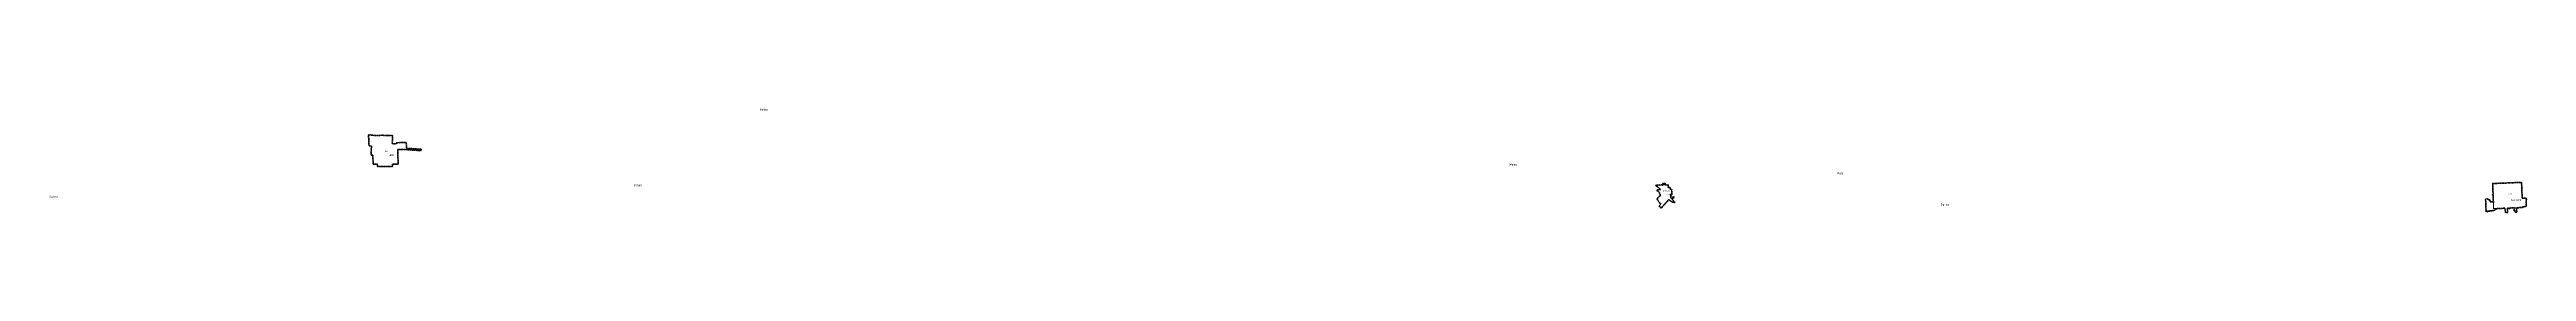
# Model space of a CAD drawing. Header units: feet. Extents: x -903180 to 1023491, y -707744 to 564635.
# Drawn here: x 537029 to 988712, y -197646 to -178625 of the extents above; entities that cross this region are included whole.
import ezdxf

# ---------------------------------------------------------------- set-up
doc = ezdxf.new("R2010")
doc.units = ezdxf.units.FT
doc.header["$LTSCALE"] = 80
doc.linetypes.add('SHORT_DASHED', pattern=[2.7, 1.5, -1.2])
doc.layers.add('13', color=7, linetype='SHORT_DASHED', lineweight=40)
doc.layers.add('58', color=7, linetype='Continuous', lineweight=13)
for name, color, linetype in [('14', 7, 'Continuous'), ('16', 7, 'Continuous'), ('36', 7, 'Continuous')]:
    doc.layers.add(name, color=color, linetype=linetype)

msp = doc.modelspace()

# ---------------------------------------------------------------- hatches: boundary and pattern name
at = {"layer": '58'}
msp.add_hatch(color=256, dxfattribs=at).paths.add_polyline_path([(831677.2, -192605.41), (831247.71, -192626.58), (831237.31, -192329.07), (831665.09, -192307.68)])

# ---------------------------------------------------------------- linework, layer by layer
at = {"layer": '13'}
for points in [[(596845.16, -189254.1), (596823.51, -188831.31), (596025.83, -188821.49), (595995.82, -187145.71), (595701.69, -187139.44), (595712.37, -185495.37), (595502.35, -185475.19), (595467.77, -185471.87), (595462.35, -185471.28), (595291.39, -185452.6), (595199.06, -183455.66), (595409.7, -183467.71), (595439.54, -183469.42), (595449.7, -183470.36), (596262.85, -183546.13), (597740.89, -183526.99), (598776.45, -183553.87), (599584.46, -183583.7), (599527.04, -185043.04), (600238.9, -185112.39), (600276.25, -184888.29), (602082.51, -184835.38), (602114.24, -185903.85), (604774.84, -186084.89), (604783.76, -186331.06), (602121.48, -186147.71), (600540.53, -186152.07), (600589.35, -188802.69), (599546.21, -188812.17), (599543.62, -189229.23)], [(829974.23, -192654.06), (831098, -192597.97), (831099.23, -192633.27), (831247.71, -192626.58), (831237.31, -192329.07), (831665.09, -192307.68), (831677.2, -192605.41), (832168.4, -192579.98), (832192.16, -193104.26), (832566.62, -193085.68), (832582.22, -193358.02), (832702.21, -193351.63), (832706.12, -193454.51), (832833.22, -193447.87), (832878.41, -194444.22), (832626.1, -194308.92), (832643.95, -194708.73), (832748.84, -194823.25), (832648.78, -194919.38), (832777.09, -195063.73), (833151.66, -194729.11), (833283.98, -194878.02), (832899.04, -195223.38), (833430.8, -195820.9), (833372.14, -195873), (833055.25, -195750.45), (832894.43, -195681.73), (832768.89, -195615.86), (832650.46, -195542.88), (832575.61, -195492.65), (832488.67, -195428.2), (832367.16, -195324.89), (832321.45, -195274.66), (830911.36, -196838.46), (830553.09, -196452.74), (830873.65, -196096.12), (830400.36, -195585.15), (830452.76, -195535.88), (830253.88, -195322.29), (830112.68, -195168.7), (830789.13, -194524.52), (830514.71, -193858.41), (830114.35, -193666.29), (830238.29, -193488.65), (830799.04, -193469.43), (830653.51, -193314.84), (830562.03, -193223.64), (830497.09, -193162.3), (830370.45, -193049.48), (830302.9, -192993.18), (830233.14, -192937.88), (830164.8, -192886.19), (830097.25, -192836.93), (830007.99, -192775.59), (830000.4, -192770.29), (829978.74, -192755.9)], [(983343.29, -196922.35), (983319.13, -196949.81), (983216.77, -197031), (982948.58, -197202.99), (982781.93, -197259.72), (982642.18, -197291.97), (982424.13, -197321.54), (982168.2, -197351.65), (981996.11, -197374.6), (981733.99, -197424.71), (981581.67, -197471.58), (981354.17, -197552.55), (981260.84, -195185.02), (981626.93, -195176.1), (982102.13, -195471.68), (982113.54, -195714.94), (982493.79, -195711.17), (982682.4, -195827.24), (982630.93, -194490.86), (982547.15, -194490.89), (982542.88, -194386.39), (982626.16, -194384.56), (982545.36, -192345.58), (985153.95, -192248.58), (987817.04, -192131.7), (987935.4, -195038), (988634.62, -195004.71), (988640.31, -195144.28), (988641.12, -195164.28), (988661.08, -195163.34), (988681.56, -195162.37), (988683.85, -195222.33), (988703.82, -195221.38), (988711.82, -195431.52), (988672.11, -195433.31), (988652.11, -195434.21), (988652.92, -195454.1), (988691.77, -196407.96), (988692.53, -196426.68), (988670.72, -196442.08), (988641.03, -196463.05), (988570.87, -196498.14), (988465.63, -196533.23), (988307.77, -196600.49), (988196.68, -196629.74), (988079.74, -196623.89), (987999.39, -196609.33), (988003.93, -196720.82), (988004.76, -196741.35), (987984.74, -196742.13), (986869.66, -196785.1), (986884.02, -197203.78), (986924, -197202.25), (986936.99, -197608.69), (986666.08, -197615.88), (986657.94, -197361), (986458, -197366.3), (986439.95, -196801.61), (985665.17, -196832.32), (985671.32, -196906.16), (985567.23, -196910.06), (985558.99, -196834.5), (985257.79, -196847.6), (985287.93, -197624.88), (984875.44, -197645.95), (984784.48, -196866.32)]]:
    msp.add_lwpolyline(points, close=True, dxfattribs=at)
at = {"layer": '58'}
for points in [[(596845.16, -189254.1), (596823.51, -188831.31), (596025.83, -188821.49), (595995.82, -187145.71), (595701.69, -187139.44), (595712.37, -185495.37), (595502.35, -185475.19), (595467.77, -185471.87), (595462.35, -185471.28), (595291.39, -185452.6), (595199.06, -183455.66), (595409.7, -183467.71), (595439.54, -183469.42), (595449.7, -183470.36), (596262.85, -183546.13), (597740.89, -183526.99), (598776.45, -183553.87), (599584.46, -183583.7), (599527.04, -185043.04), (600238.9, -185112.39), (600276.25, -184888.29), (602082.51, -184835.38), (602114.24, -185903.85), (604774.84, -186084.89), (604783.76, -186331.06), (602121.48, -186147.71), (600540.53, -186152.07), (600589.35, -188802.69), (599546.21, -188812.17), (599543.62, -189229.23)], [(829974.23, -192654.06), (831098, -192597.97), (831099.23, -192633.27), (832168.4, -192579.98), (832192.16, -193104.26), (832566.62, -193085.68), (832582.22, -193358.02), (832702.21, -193351.63), (832706.12, -193454.51), (832833.22, -193447.87), (832878.41, -194444.22), (832626.1, -194308.92), (832643.95, -194708.73), (832748.84, -194823.25), (832648.78, -194919.38), (832777.09, -195063.73), (833151.66, -194729.11), (833283.98, -194878.02), (832899.04, -195223.38), (833430.8, -195820.9), (833372.14, -195873), (833055.25, -195750.45), (832894.43, -195681.73), (832768.89, -195615.86), (832650.46, -195542.88), (832575.61, -195492.65), (832488.67, -195428.2), (832367.16, -195324.89), (832321.45, -195274.66), (830911.36, -196838.46), (830553.09, -196452.74), (830873.65, -196096.12), (830400.36, -195585.15), (830452.76, -195535.88), (830253.88, -195322.29), (830112.68, -195168.7), (830789.13, -194524.52), (830514.71, -193858.41), (830114.35, -193666.29), (830238.29, -193488.65), (830799.04, -193469.43), (830653.51, -193314.84), (830562.03, -193223.64), (830497.09, -193162.3), (830370.45, -193049.48), (830302.9, -192993.18), (830233.14, -192937.88), (830164.8, -192886.19), (830097.25, -192836.93), (830007.99, -192775.59), (830000.4, -192770.29), (829978.74, -192755.9)], [(831677.2, -192605.41), (831247.71, -192626.58), (831237.31, -192329.07), (831665.09, -192307.68)], [(982726.44, -196946.3), (982630.93, -194490.86), (982547.15, -194490.89), (982542.88, -194386.39), (982626.16, -194384.56), (982545.36, -192345.58), (985153.95, -192248.58), (987817.04, -192131.7), (987935.4, -195038), (988634.62, -195004.71), (988640.31, -195144.28), (988641.12, -195164.28), (988661.08, -195163.34), (988681.56, -195162.37), (988683.85, -195222.33), (988703.82, -195221.38), (988711.82, -195431.52), (988672.11, -195433.31), (988652.11, -195434.21), (988652.92, -195454.1), (988691.77, -196407.96), (988692.53, -196426.68), (988670.72, -196442.08), (988641.03, -196463.05), (988570.87, -196498.14), (988465.63, -196533.23), (988307.77, -196600.49), (988196.68, -196629.74), (988079.74, -196623.89), (987999.39, -196609.33), (988003.93, -196720.82), (988004.76, -196741.35), (987984.74, -196742.13), (985665.17, -196832.32), (985671.32, -196906.16), (985567.23, -196910.06), (985558.99, -196834.5), (985257.79, -196847.6), (985287.93, -197624.88), (984875.44, -197645.95), (984784.48, -196866.32)], [(982726.44, -196946.3), (983343.29, -196922.35), (983319.13, -196949.81), (983216.77, -197031), (982948.58, -197202.99), (982781.93, -197259.72), (982642.18, -197291.97), (982168.2, -197351.65), (981996.11, -197374.6), (981733.99, -197424.71), (981581.67, -197471.58), (981354.17, -197552.55), (981260.84, -195185.02), (981626.93, -195176.1), (982102.13, -195471.68), (982113.54, -195714.94), (982493.79, -195711.17), (982682.4, -195827.24)], [(986666.08, -197615.88), (986657.94, -197361), (986458, -197366.3), (986439.95, -196801.61), (986869.66, -196785.1), (986884.02, -197203.78), (986924, -197202.25), (986936.99, -197608.69)]]:
    msp.add_lwpolyline(points, close=True, dxfattribs=at)

# ---------------------------------------------------------------- texts
at = {"layer": '14'}
for s, height, width, p in [('LIND', 300, 0.8, (598882.4, -187309.74)), ('ENDICOTT', 242, 0.8, (831245.13, -193767.34)), ('PALOUSE', 322.1, 0.75, (985874.58, -195569.86))]:
    msp.add_text(s, height=height, dxfattribs=dict(at, width=width)).set_placement(p)
at = {"layer": '16'}
for s, width, p in [('Ralston', 0.6, (666636.72, -179061.2)), ('Winona', 0.6, (803230.84, -189116.7)), ('Pizarro', 0.65, (643642.4, -192900.64)), ('Thera', 0.65, (862964.04, -190680.55)), ('Roxboro', 0.6, (537015.47, -194991.41))]:
    msp.add_text(s, height=400, rotation=1.892, dxfattribs=dict(at, width=width)).set_placement(p)
at = {"layer": '16', "width": 0.6}
msp.add_text('Diamond', height=400, dxfattribs=at).set_placement((881912.72, -196380.43))
at = {"layer": '36'}
for s, width, p in [('Lind', 1.1, (598192.56, -186523.05)), ('Palouse', 1.2, (985192.55, -194341.99)), ('Endicott', 1.3, (831600.5, -194472.59))]:
    msp.add_text(s, height=157.5, dxfattribs=dict(at, width=width)).set_placement(p)

doc.saveas('drawing.dxf')
